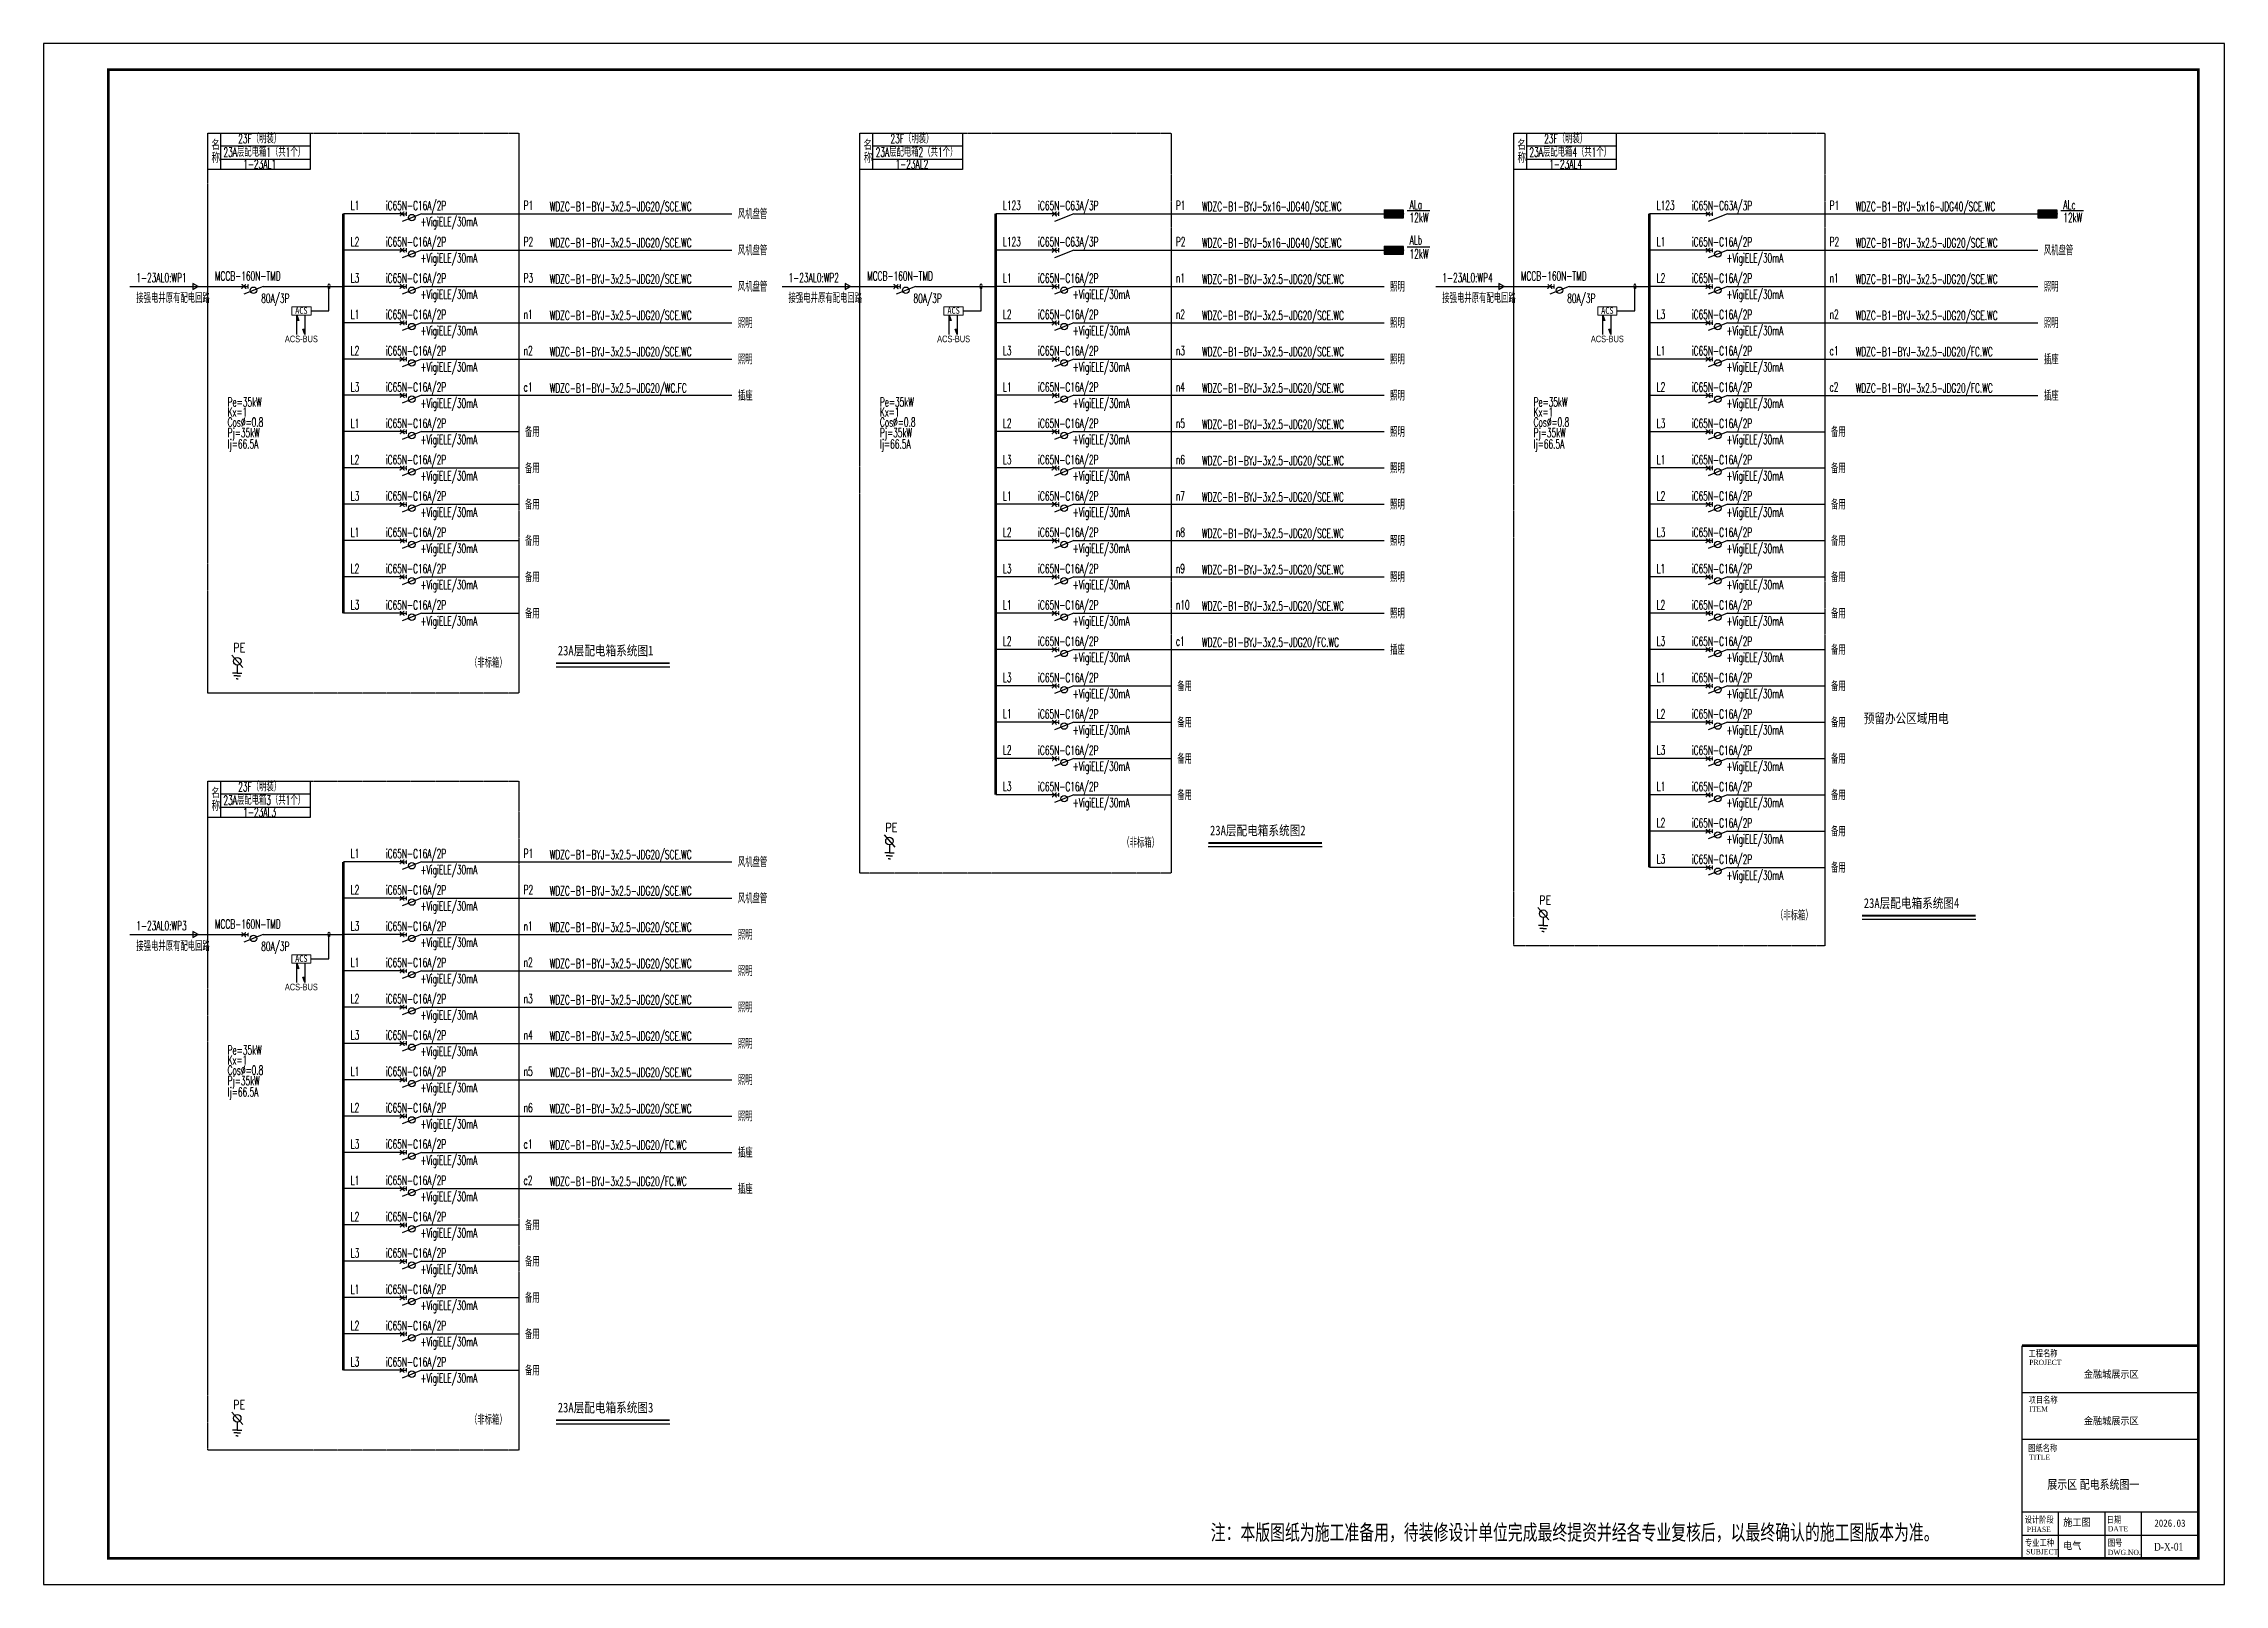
# Model space of a CAD drawing. Extents: x -284868 to 304789, y -137694 to 137894.
# Drawn here: x -284014 to -199914, y 19400 to 78800 of the extents above; entities that cross this region are included whole.
import ezdxf
from ezdxf.enums import TextEntityAlignment as Align

# ---------------------------------------------------------------- set-up
doc = ezdxf.new("R2010")
doc.units = 0
doc.linetypes.add('CENTER', pattern=[2, 1.25, -0.25, 0.25, -0.25])
doc.linetypes.add('HIDDEN', pattern=[0.375, 0.25, -0.125])
doc.layers.get('0').update_dxf_attribs({"linetype": 'CONTINUOUS'})
for name, color, linetype in [('0-电力文字', 61, 'CONTINUOUS'), ('0-电力表格', 153, 'CONTINUOUS'), ('D2', 51, 'CONTINUOUS'), ('DIM-系统', 3, 'CONTINUOUS'), ('E-系统.元件', 3, 'CONTINUOUS'), ('E-系统.干线', 1, 'CONTINUOUS'), ('E-系统.文字', 7, 'CONTINUOUS'), ('EQUIP', 241, 'CONTINUOUS'), ('EQUIP-箱柜', 3, 'CONTINUOUS'), ('PUB_TEXT', 7, 'CONTINUOUS'), ('PUB_TITLE', 4, 'CONTINUOUS'), ('TEL_TITLE', 7, 'CONTINUOUS'), ('WIRE-系统', 4, 'CONTINUOUS'), ('XT_TEXT', 7, 'CONTINUOUS'), ('XT_WIRE', 150, 'CONTINUOUS')]:
    doc.layers.add(name, color=color, linetype=linetype)
doc.styles.add('-黑体', font='', dxfattribs={"height": 1000})
doc.styles.add('_TEL_DIM', font='SIMPLEX', dxfattribs={"width": 0.8, "height": 3.5, "bigfont": 'HZTXT'})
doc.styles.add('_TEL_HZ', font='simplex.shx', dxfattribs={"width": 0.8, "height": 3.5, "bigfont": 'hztxt.shx'})
doc.styles.add('HZ', font='rs.shx', dxfattribs={"width": 0.8, "bigfont": 'hztxt.shx'})
doc.styles.add('STYLE1', font='', dxfattribs={"width": 0.8})
doc.styles.add('TITLE_En', font='Times New Roman.ttf', dxfattribs={"width": 0.8})
doc.styles.add('设备', font='XCSG.shx', dxfattribs={"width": 0.8, "height": 500, "bigfont": 'hztxt.shx'})
doc.styles.add('黑体', font='')
doc.styles.get('-黑体').set_extended_font_data('SimHei')
doc.styles.get('STYLE1').set_extended_font_data('SimSun')
doc.styles.get('黑体').set_extended_font_data('SimHei')

msp = doc.modelspace()

# ---------------------------------------------------------------- texts
at = {"layer": '0-电力文字', "style": '黑体', "width": 0.8}
for s, height, p in [('23A层配电箱系统图1', 375.53, (-264186, 55213)), ('预留办公区域用电', 375.5, (-213822, 52602, 0)), ('23A层配电箱系统图2', 375.53, (-239033, 48278, 0)), ('23A层配电箱系统图4', 375.53, (-213822, 45478, 0)), ('23A层配电箱系统图3', 375.53, (-264187, 26029))]:
    msp.add_text(s, height=height, dxfattribs=at).set_placement(p)
at = {"layer": 'PUB_TEXT', "color": 3, "style": 'TITLE_En', "width": 0.8}
msp.add_text('展示区 配电系统图一', height=350, dxfattribs=at).set_placement((-206740, 23080))
at = {"layer": 'PUB_TEXT', "color": 0, "style": '黑体', "width": 0.7}
msp.add_text('注：本版图纸为施工准备用，待装修设计单位完成最终提资并经各专业复核后，以最终确认的施工图版本为准。', height=600, dxfattribs=at).set_placement((-239006, 21106, 0))
at = {"layer": 'PUB_TEXT', "color": 3, "style": 'TITLE_En', "width": 0.8}
msp.add_text('D-X-01', height=300, dxfattribs=at).set_placement((-202065, 20851), align=Align.MIDDLE)
at = {"layer": 'XT_TEXT'}
for s, style, width, p in [('名', '_TEL_DIM', 0.7, (-277549, 74705)), ('名', '_TEL_DIM', 0.7, (-252395, 74704)), ('名', '_TEL_DIM', 0.7, (-227185, 74704)), ('称', '_TEL_DIM', 0.7, (-277539, 74208)), ('称', '_TEL_DIM', 0.7, (-252386, 74207)), ('称', '_TEL_DIM', 0.7, (-227175, 74207)), ('L1', '_TEL_HZ', 0.6, (-272174, 72389)), ('iC65N-C16A/2P', '_TEL_HZ', 0.6, (-270818, 72383, 0)), ('P1', '_TEL_HZ', 0.6, (-265504, 72389, 0)), ('WDZC-B1-BYJ-3x2.5-JDG20/SCE.WC', '_TEL_HZ', 0.6, (-264494, 72347, 0)), ('风机盘管', '_TEL_HZ', 0.6, (-257240, 72042, 0)), ('L123', '_TEL_HZ', 0.6, (-247020, 72388)), ('iC65N-C63A/3P', '_TEL_HZ', 0.6, (-245664, 72383, 0)), ('P1', '_TEL_HZ', 0.6, (-240350, 72388, 0)), ('WDZC-B1-BYJ-5x16-JDG40/SCE.WC', '_TEL_HZ', 0.6, (-239340, 72346, 0)), ('ALa', '_TEL_HZ', 0.6, (-231337, 72414, 0)), ('L123', '_TEL_HZ', 0.6, (-221809, 72388)), ('iC65N-C63A/3P', '_TEL_HZ', 0.6, (-220454, 72382, 0)), ('P1', '_TEL_HZ', 0.6, (-215139, 72388, 0)), ('WDZC-B1-BYJ-5x16-JDG40/SCE.WC', '_TEL_HZ', 0.6, (-214130, 72346, 0)), ('ALc', '_TEL_HZ', 0.6, (-206126, 72413, 0)), ('+VigiELE/30mA', '_TEL_HZ', 0.6, (-269481, 71763, 0)), ('12kW', '_TEL_HZ', 0.6, (-231337, 71921, 0)), ('12kW', '_TEL_HZ', 0.6, (-206126, 71921, 0)), ('L2', '_TEL_HZ', 0.6, (-272174, 70989)), ('iC65N-C16A/2P', '_TEL_HZ', 0.6, (-270818, 70983, 0)), ('+VigiELE/30mA', '_TEL_HZ', 0.6, (-269481, 70363, 0)), ('P2', '_TEL_HZ', 0.6, (-265504, 70989, 0)), ('WDZC-B1-BYJ-3x2.5-JDG20/SCE.WC', '_TEL_HZ', 0.6, (-264494, 70947, 0)), ('风机盘管', '_TEL_HZ', 0.6, (-257240, 70642, 0)), ('L123', '_TEL_HZ', 0.6, (-247020, 70988)), ('iC65N-C63A/3P', '_TEL_HZ', 0.6, (-245664, 70983, 0)), ('P2', '_TEL_HZ', 0.6, (-240350, 70988, 0)), ('WDZC-B1-BYJ-5x16-JDG40/SCE.WC', '_TEL_HZ', 0.6, (-239340, 70946, 0)), ('ALb', '_TEL_HZ', 0.6, (-231337, 71055, 0)), ('12kW', '_TEL_HZ', 0.6, (-231337, 70521, 0)), ('L1', '_TEL_HZ', 0.6, (-221809, 70988)), ('iC65N-C16A/2P', '_TEL_HZ', 0.6, (-220454, 70982, 0)), ('+VigiELE/30mA', '_TEL_HZ', 0.6, (-219117, 70362, 0)), ('P2', '_TEL_HZ', 0.6, (-215139, 70988, 0)), ('WDZC-B1-BYJ-3x2.5-JDG20/SCE.WC', '_TEL_HZ', 0.6, (-214130, 70946, 0)), ('风机盘管', '_TEL_HZ', 0.6, (-206876, 70642, 0)), ('1-23AL0:WP1', '_TEL_HZ', 0.6, (-280441, 69601, 2160)), ('MCCB-160N-TMD', '_TEL_HZ', 0.6, (-277410, 69667, 2160)), ('L3', '_TEL_HZ', 0.6, (-272174, 69589)), ('iC65N-C16A/2P', '_TEL_HZ', 0.6, (-270818, 69583, 0)), ('P3', '_TEL_HZ', 0.6, (-265504, 69589, 0)), ('WDZC-B1-BYJ-3x2.5-JDG20/SCE.WC', '_TEL_HZ', 0.6, (-264494, 69547, 0)), ('1-23AL0:WP2', '_TEL_HZ', 0.6, (-255288, 69601, 2160)), ('MCCB-160N-TMD', '_TEL_HZ', 0.6, (-252256, 69667, 2160)), ('L1', '_TEL_HZ', 0.6, (-247020, 69588)), ('iC65N-C16A/2P', '_TEL_HZ', 0.6, (-245664, 69583, 0)), ('n1', '_TEL_HZ', 0.6, (-240350, 69588, 0)), ('WDZC-B1-BYJ-3x2.5-JDG20/SCE.WC', '_TEL_HZ', 0.6, (-239340, 69546, 0)), ('1-23AL0:WP4', '_TEL_HZ', 0.6, (-230077, 69600, 2160)), ('MCCB-160N-TMD', '_TEL_HZ', 0.6, (-227046, 69667, 2160)), ('L2', '_TEL_HZ', 0.6, (-221809, 69588)), ('iC65N-C16A/2P', '_TEL_HZ', 0.6, (-220454, 69582, 0)), ('n1', '_TEL_HZ', 0.6, (-215139, 69588, 0)), ('WDZC-B1-BYJ-3x2.5-JDG20/SCE.WC', '_TEL_HZ', 0.6, (-214130, 69546, 0)), ('接强电井原有配电回路', '_TEL_HZ', 0.6, (-280441, 68806, 2160)), ('80A/3P', '_TEL_HZ', 0.6, (-275622, 68808, 2160)), ('+VigiELE/30mA', '_TEL_HZ', 0.6, (-269481, 68963, 0)), ('风机盘管', '_TEL_HZ', 0.6, (-257240, 69242, 0)), ('接强电井原有配电回路', '_TEL_HZ', 0.6, (-255288, 68806, 2160)), ('80A/3P', '_TEL_HZ', 0.6, (-250469, 68808, 2160)), ('+VigiELE/30mA', '_TEL_HZ', 0.6, (-244328, 68963, 0)), ('照明', '_TEL_HZ', 0.6, (-232087, 69242, 0)), ('接强电井原有配电回路', '_TEL_HZ', 0.6, (-230077, 68806, 2160)), ('80A/3P', '_TEL_HZ', 0.6, (-225258, 68807, 2160)), ('+VigiELE/30mA', '_TEL_HZ', 0.6, (-219117, 68962, 0)), ('照明', '_TEL_HZ', 0.6, (-206876, 69242, 0)), ('L1', '_TEL_HZ', 0.6, (-272174, 68189)), ('iC65N-C16A/2P', '_TEL_HZ', 0.6, (-270818, 68183, 0)), ('n1', '_TEL_HZ', 0.6, (-265504, 68189, 0)), ('WDZC-B1-BYJ-3x2.5-JDG20/SCE.WC', '_TEL_HZ', 0.6, (-264494, 68147, 0)), ('照明', '_TEL_HZ', 0.6, (-257240, 67842, 0)), ('L2', '_TEL_HZ', 0.6, (-247020, 68188)), ('iC65N-C16A/2P', '_TEL_HZ', 0.6, (-245664, 68183, 0)), ('n2', '_TEL_HZ', 0.6, (-240350, 68188, 0)), ('WDZC-B1-BYJ-3x2.5-JDG20/SCE.WC', '_TEL_HZ', 0.6, (-239340, 68146, 0)), ('照明', '_TEL_HZ', 0.6, (-232087, 67842, 0)), ('L3', '_TEL_HZ', 0.6, (-221809, 68188)), ('iC65N-C16A/2P', '_TEL_HZ', 0.6, (-220454, 68182, 0)), ('n2', '_TEL_HZ', 0.6, (-215139, 68188, 0)), ('WDZC-B1-BYJ-3x2.5-JDG20/SCE.WC', '_TEL_HZ', 0.6, (-214130, 68146, 0)), ('照明', '_TEL_HZ', 0.6, (-206876, 67842, 0)), ('+VigiELE/30mA', '_TEL_HZ', 0.6, (-269481, 67563, 0)), ('+VigiELE/30mA', '_TEL_HZ', 0.6, (-244328, 67563, 0)), ('+VigiELE/30mA', '_TEL_HZ', 0.6, (-219117, 67562, 0)), ('L2', '_TEL_HZ', 0.6, (-272174, 66789)), ('iC65N-C16A/2P', '_TEL_HZ', 0.6, (-270818, 66783, 0)), ('+VigiELE/30mA', '_TEL_HZ', 0.6, (-269481, 66163, 0)), ('n2', '_TEL_HZ', 0.6, (-265504, 66789, 0)), ('WDZC-B1-BYJ-3x2.5-JDG20/SCE.WC', '_TEL_HZ', 0.6, (-264494, 66747, 0)), ('照明', '_TEL_HZ', 0.6, (-257240, 66442, 0)), ('L3', '_TEL_HZ', 0.6, (-247020, 66788)), ('iC65N-C16A/2P', '_TEL_HZ', 0.6, (-245664, 66783, 0)), ('+VigiELE/30mA', '_TEL_HZ', 0.6, (-244328, 66163, 0)), ('n3', '_TEL_HZ', 0.6, (-240350, 66788, 0)), ('WDZC-B1-BYJ-3x2.5-JDG20/SCE.WC', '_TEL_HZ', 0.6, (-239340, 66746, 0)), ('照明', '_TEL_HZ', 0.6, (-232087, 66442, 0)), ('L1', '_TEL_HZ', 0.6, (-221809, 66788)), ('iC65N-C16A/2P', '_TEL_HZ', 0.6, (-220454, 66782, 0)), ('+VigiELE/30mA', '_TEL_HZ', 0.6, (-219117, 66162, 0)), ('c1', '_TEL_HZ', 0.6, (-215139, 66788, 0)), ('WDZC-B1-BYJ-3x2.5-JDG20/FC.WC', '_TEL_HZ', 0.6, (-214130, 66746, 0)), ('插座', '_TEL_HZ', 0.6, (-206876, 66441, 0)), ('L3', '_TEL_HZ', 0.6, (-272174, 65389)), ('iC65N-C16A/2P', '_TEL_HZ', 0.6, (-270818, 65383, 0)), ('c1', '_TEL_HZ', 0.6, (-265504, 65389, 0)), ('WDZC-B1-BYJ-3x2.5-JDG20/WC.FC', '_TEL_HZ', 0.6, (-264494, 65347, 0)), ('L1', '_TEL_HZ', 0.6, (-247020, 65388)), ('iC65N-C16A/2P', '_TEL_HZ', 0.6, (-245664, 65383, 0)), ('n4', '_TEL_HZ', 0.6, (-240350, 65388, 0)), ('WDZC-B1-BYJ-3x2.5-JDG20/SCE.WC', '_TEL_HZ', 0.6, (-239340, 65346, 0)), ('L2', '_TEL_HZ', 0.6, (-221809, 65388)), ('iC65N-C16A/2P', '_TEL_HZ', 0.6, (-220454, 65382, 0)), ('c2', '_TEL_HZ', 0.6, (-215139, 65388, 0)), ('WDZC-B1-BYJ-3x2.5-JDG20/FC.WC', '_TEL_HZ', 0.6, (-214130, 65346, 0)), ('Pe=35kW', '_TEL_HZ', 0.6, (-276920, 64808)), ('Kx=1', '_TEL_HZ', 0.6, (-276920, 64426)), ('+VigiELE/30mA', '_TEL_HZ', 0.6, (-269481, 64763, 0)), ('插座', '_TEL_HZ', 0.6, (-257240, 65042, 0)), ('Pe=35kW', '_TEL_HZ', 0.6, (-251766, 64808)), ('Kx=1', '_TEL_HZ', 0.6, (-251766, 64426)), ('+VigiELE/30mA', '_TEL_HZ', 0.6, (-244328, 64763, 0)), ('照明', '_TEL_HZ', 0.6, (-232087, 65042, 0)), ('Pe=35kW', '_TEL_HZ', 0.6, (-226556, 64808)), ('Kx=1', '_TEL_HZ', 0.6, (-226556, 64426)), ('+VigiELE/30mA', '_TEL_HZ', 0.6, (-219117, 64762, 0)), ('插座', '_TEL_HZ', 0.6, (-206876, 65041, 0)), ('Cos%%C=0.8', '_TEL_HZ', 0.6, (-276920, 64033)), ('Pj=35kW', '_TEL_HZ', 0.6, (-276920, 63626)), ('L1', '_TEL_HZ', 0.6, (-272174, 63989)), ('iC65N-C16A/2P', '_TEL_HZ', 0.6, (-270818, 63983, 0)), ('备用', '_TEL_HZ', 0.6, (-265450, 63642, 0)), ('Cos%%C=0.8', '_TEL_HZ', 0.6, (-251766, 64033)), ('Pj=35kW', '_TEL_HZ', 0.6, (-251766, 63626)), ('L2', '_TEL_HZ', 0.6, (-247020, 63988)), ('iC65N-C16A/2P', '_TEL_HZ', 0.6, (-245664, 63983, 0)), ('n5', '_TEL_HZ', 0.6, (-240350, 63988, 0)), ('WDZC-B1-BYJ-3x2.5-JDG20/SCE.WC', '_TEL_HZ', 0.6, (-239340, 63946, 0)), ('照明', '_TEL_HZ', 0.6, (-232087, 63642, 0)), ('Cos%%C=0.8', '_TEL_HZ', 0.6, (-226556, 64033)), ('Pj=35kW', '_TEL_HZ', 0.6, (-226556, 63625)), ('L3', '_TEL_HZ', 0.6, (-221809, 63988)), ('iC65N-C16A/2P', '_TEL_HZ', 0.6, (-220454, 63982, 0)), ('备用', '_TEL_HZ', 0.6, (-215085, 63642, 0)), ('Ij=66.5A', '_TEL_HZ', 0.6, (-276920, 63192)), ('+VigiELE/30mA', '_TEL_HZ', 0.6, (-269482, 63363, 0)), ('Ij=66.5A', '_TEL_HZ', 0.6, (-251766, 63192)), ('+VigiELE/30mA', '_TEL_HZ', 0.6, (-244328, 63363, 0)), ('Ij=66.5A', '_TEL_HZ', 0.6, (-226556, 63192)), ('+VigiELE/30mA', '_TEL_HZ', 0.6, (-219117, 63362, 0)), ('L2', '_TEL_HZ', 0.6, (-272174, 62589)), ('iC65N-C16A/2P', '_TEL_HZ', 0.6, (-270818, 62583, 0)), ('+VigiELE/30mA', '_TEL_HZ', 0.6, (-269482, 61963, 0)), ('备用', '_TEL_HZ', 0.6, (-265450, 62242, 0)), ('L3', '_TEL_HZ', 0.6, (-247020, 62588)), ('iC65N-C16A/2P', '_TEL_HZ', 0.6, (-245664, 62583, 0)), ('+VigiELE/30mA', '_TEL_HZ', 0.6, (-244328, 61963, 0)), ('n6', '_TEL_HZ', 0.6, (-240350, 62588, 0)), ('WDZC-B1-BYJ-3x2.5-JDG20/SCE.WC', '_TEL_HZ', 0.6, (-239340, 62546, 0)), ('照明', '_TEL_HZ', 0.6, (-232087, 62242, 0)), ('L1', '_TEL_HZ', 0.6, (-221809, 62588)), ('iC65N-C16A/2P', '_TEL_HZ', 0.6, (-220454, 62582, 0)), ('+VigiELE/30mA', '_TEL_HZ', 0.6, (-219117, 61962, 0)), ('备用', '_TEL_HZ', 0.6, (-215085, 62242, 0)), ('L3', '_TEL_HZ', 0.6, (-272174, 61189)), ('iC65N-C16A/2P', '_TEL_HZ', 0.6, (-270818, 61183, 0)), ('L1', '_TEL_HZ', 0.6, (-247020, 61188)), ('iC65N-C16A/2P', '_TEL_HZ', 0.6, (-245664, 61183, 0)), ('n7', '_TEL_HZ', 0.6, (-240350, 61188, 0)), ('WDZC-B1-BYJ-3x2.5-JDG20/SCE.WC', '_TEL_HZ', 0.6, (-239341, 61146, 0)), ('L2', '_TEL_HZ', 0.6, (-221809, 61188)), ('iC65N-C16A/2P', '_TEL_HZ', 0.6, (-220454, 61182, 0)), ('+VigiELE/30mA', '_TEL_HZ', 0.6, (-269482, 60563, 0)), ('备用', '_TEL_HZ', 0.6, (-265450, 60842, 0)), ('+VigiELE/30mA', '_TEL_HZ', 0.6, (-244328, 60563, 0)), ('照明', '_TEL_HZ', 0.6, (-232087, 60842, 0)), ('+VigiELE/30mA', '_TEL_HZ', 0.6, (-219117, 60562, 0)), ('备用', '_TEL_HZ', 0.6, (-215085, 60842, 0)), ('L1', '_TEL_HZ', 0.6, (-272174, 59789)), ('iC65N-C16A/2P', '_TEL_HZ', 0.6, (-270818, 59783, 0)), ('备用', '_TEL_HZ', 0.6, (-265450, 59442, 0)), ('L2', '_TEL_HZ', 0.6, (-247020, 59788)), ('iC65N-C16A/2P', '_TEL_HZ', 0.6, (-245664, 59783, 0)), ('n8', '_TEL_HZ', 0.6, (-240350, 59788, 0)), ('WDZC-B1-BYJ-3x2.5-JDG20/SCE.WC', '_TEL_HZ', 0.6, (-239341, 59746, 0)), ('照明', '_TEL_HZ', 0.6, (-232087, 59442, 0)), ('L3', '_TEL_HZ', 0.6, (-221809, 59788)), ('iC65N-C16A/2P', '_TEL_HZ', 0.6, (-220454, 59782, 0)), ('备用', '_TEL_HZ', 0.6, (-215085, 59442, 0)), ('+VigiELE/30mA', '_TEL_HZ', 0.6, (-269482, 59163, 0)), ('+VigiELE/30mA', '_TEL_HZ', 0.6, (-244328, 59163, 0)), ('+VigiELE/30mA', '_TEL_HZ', 0.6, (-219117, 59162, 0)), ('L2', '_TEL_HZ', 0.6, (-272174, 58389)), ('iC65N-C16A/2P', '_TEL_HZ', 0.6, (-270818, 58383, 0)), ('+VigiELE/30mA', '_TEL_HZ', 0.6, (-269482, 57763, 0)), ('备用', '_TEL_HZ', 0.6, (-265450, 58042, 0)), ('L3', '_TEL_HZ', 0.6, (-247020, 58388)), ('iC65N-C16A/2P', '_TEL_HZ', 0.6, (-245664, 58383, 0)), ('+VigiELE/30mA', '_TEL_HZ', 0.6, (-244328, 57763, 0)), ('n9', '_TEL_HZ', 0.6, (-240350, 58389, 0)), ('WDZC-B1-BYJ-3x2.5-JDG20/SCE.WC', '_TEL_HZ', 0.6, (-239341, 58347, 0)), ('照明', '_TEL_HZ', 0.6, (-232087, 58042, 0)), ('L1', '_TEL_HZ', 0.6, (-221810, 58388)), ('iC65N-C16A/2P', '_TEL_HZ', 0.6, (-220454, 58382, 0)), ('+VigiELE/30mA', '_TEL_HZ', 0.6, (-219117, 57762, 0)), ('备用', '_TEL_HZ', 0.6, (-215085, 58042, 0)), ('L3', '_TEL_HZ', 0.6, (-272174, 56989)), ('iC65N-C16A/2P', '_TEL_HZ', 0.6, (-270818, 56983, 0)), ('L1', '_TEL_HZ', 0.6, (-247020, 56988)), ('iC65N-C16A/2P', '_TEL_HZ', 0.6, (-245664, 56983, 0)), ('n10', '_TEL_HZ', 0.6, (-240350, 56989, 0)), ('WDZC-B1-BYJ-3x2.5-JDG20/SCE.WC', '_TEL_HZ', 0.6, (-239341, 56947, 0)), ('L2', '_TEL_HZ', 0.6, (-221810, 56988)), ('iC65N-C16A/2P', '_TEL_HZ', 0.6, (-220454, 56982, 0)), ('+VigiELE/30mA', '_TEL_HZ', 0.6, (-269482, 56363, 0)), ('备用', '_TEL_HZ', 0.6, (-265450, 56642, 0)), ('+VigiELE/30mA', '_TEL_HZ', 0.6, (-244328, 56363, 0)), ('照明', '_TEL_HZ', 0.6, (-232087, 56642, 0)), ('+VigiELE/30mA', '_TEL_HZ', 0.6, (-219117, 56362, 0)), ('备用', '_TEL_HZ', 0.6, (-215085, 56642, 0)), ('L2', '_TEL_HZ', 0.6, (-247020, 55588)), ('iC65N-C16A/2P', '_TEL_HZ', 0.6, (-245664, 55583, 0)), ('c1', '_TEL_HZ', 0.6, (-240350, 55589, 0)), ('WDZC-B1-BYJ-3x2.5-JDG20/FC.WC', '_TEL_HZ', 0.6, (-239341, 55547, 0)), ('插座', '_TEL_HZ', 0.6, (-232087, 55242, 0)), ('L3', '_TEL_HZ', 0.6, (-221810, 55588)), ('iC65N-C16A/2P', '_TEL_HZ', 0.6, (-220454, 55582, 0)), ('备用', '_TEL_HZ', 0.6, (-215085, 55242, 0)), ('（非标箱）', '_TEL_HZ', 0.6, (-267571, 54743, 0)), ('+VigiELE/30mA', '_TEL_HZ', 0.6, (-244328, 54963, 0)), ('+VigiELE/30mA', '_TEL_HZ', 0.6, (-219117, 54962, 0)), ('L3', '_TEL_HZ', 0.6, (-247020, 54188)), ('iC65N-C16A/2P', '_TEL_HZ', 0.6, (-245664, 54183, 0)), ('+VigiELE/30mA', '_TEL_HZ', 0.6, (-244328, 53563, 0)), ('备用', '_TEL_HZ', 0.6, (-240296, 53842, 0)), ('L1', '_TEL_HZ', 0.6, (-221810, 54188, 0)), ('iC65N-C16A/2P', '_TEL_HZ', 0.6, (-220454, 54182, 0)), ('+VigiELE/30mA', '_TEL_HZ', 0.6, (-219117, 53562, 0)), ('备用', '_TEL_HZ', 0.6, (-215085, 53842, 0)), ('L1', '_TEL_HZ', 0.6, (-247020, 52789, 0)), ('iC65N-C16A/2P', '_TEL_HZ', 0.6, (-245665, 52783, 0)), ('L2', '_TEL_HZ', 0.6, (-221809, 52788, 0)), ('iC65N-C16A/2P', '_TEL_HZ', 0.6, (-220454, 52782, 0)), ('+VigiELE/30mA', '_TEL_HZ', 0.6, (-244328, 52163, 0)), ('备用', '_TEL_HZ', 0.6, (-240296, 52442, 0)), ('+VigiELE/30mA', '_TEL_HZ', 0.6, (-219117, 52162, 0)), ('备用', '_TEL_HZ', 0.6, (-215085, 52442, 0)), ('L2', '_TEL_HZ', 0.6, (-247020, 51389, 0)), ('iC65N-C16A/2P', '_TEL_HZ', 0.6, (-245664, 51383, 0)), ('备用', '_TEL_HZ', 0.6, (-240296, 51042, 0)), ('L3', '_TEL_HZ', 0.6, (-221809, 51388, 0)), ('iC65N-C16A/2P', '_TEL_HZ', 0.6, (-220454, 51382, 0)), ('备用', '_TEL_HZ', 0.6, (-215086, 51042, 0)), ('+VigiELE/30mA', '_TEL_HZ', 0.6, (-244328, 50763, 0)), ('+VigiELE/30mA', '_TEL_HZ', 0.6, (-219117, 50762, 0)), ('名', '_TEL_DIM', 0.7, (-277549, 49720)), ('L3', '_TEL_HZ', 0.6, (-247020, 49989, 0)), ('iC65N-C16A/2P', '_TEL_HZ', 0.6, (-245664, 49983, 0)), ('+VigiELE/30mA', '_TEL_HZ', 0.6, (-244328, 49363, 0)), ('备用', '_TEL_HZ', 0.6, (-240296, 49642, 0)), ('L1', '_TEL_HZ', 0.6, (-221809, 49988, 0)), ('iC65N-C16A/2P', '_TEL_HZ', 0.6, (-220454, 49982, 0)), ('+VigiELE/30mA', '_TEL_HZ', 0.6, (-219117, 49362, 0)), ('备用', '_TEL_HZ', 0.6, (-215086, 49642, 0)), ('称', '_TEL_DIM', 0.7, (-277539, 49223)), ('L2', '_TEL_HZ', 0.6, (-221809, 48588, 0)), ('iC65N-C16A/2P', '_TEL_HZ', 0.6, (-220454, 48582, 0)), ('（非标箱）', '_TEL_HZ', 0.6, (-242417, 47808, 0)), ('+VigiELE/30mA', '_TEL_HZ', 0.6, (-219117, 47962, 0)), ('备用', '_TEL_HZ', 0.6, (-215086, 48242, 0)), ('L1', '_TEL_HZ', 0.6, (-272174, 47404)), ('iC65N-C16A/2P', '_TEL_HZ', 0.6, (-270818, 47398, 0)), ('+VigiELE/30mA', '_TEL_HZ', 0.6, (-269482, 46778, 0)), ('P1', '_TEL_HZ', 0.6, (-265504, 47404, 0)), ('WDZC-B1-BYJ-3x2.5-JDG20/SCE.WC', '_TEL_HZ', 0.6, (-264494, 47362, 0)), ('风机盘管', '_TEL_HZ', 0.6, (-257240, 47058, 0)), ('L3', '_TEL_HZ', 0.6, (-221809, 47188, 0)), ('iC65N-C16A/2P', '_TEL_HZ', 0.6, (-220454, 47182, 0)), ('备用', '_TEL_HZ', 0.6, (-215086, 46842, 0)), ('L2', '_TEL_HZ', 0.6, (-272174, 46004)), ('iC65N-C16A/2P', '_TEL_HZ', 0.6, (-270818, 45998, 0)), ('P2', '_TEL_HZ', 0.6, (-265504, 46004, 0)), ('WDZC-B1-BYJ-3x2.5-JDG20/SCE.WC', '_TEL_HZ', 0.6, (-264494, 45962, 0)), ('+VigiELE/30mA', '_TEL_HZ', 0.6, (-219117, 46562, 0)), ('+VigiELE/30mA', '_TEL_HZ', 0.6, (-269482, 45378, 0)), ('风机盘管', '_TEL_HZ', 0.6, (-257240, 45658, 0)), ('1-23AL0:WP3', '_TEL_HZ', 0.6, (-280441, 44616, 2160)), ('MCCB-160N-TMD', '_TEL_HZ', 0.6, (-277410, 44683, 2160)), ('L3', '_TEL_HZ', 0.6, (-272174, 44604)), ('iC65N-C16A/2P', '_TEL_HZ', 0.6, (-270818, 44598, 0)), ('n1', '_TEL_HZ', 0.6, (-265504, 44604, 0)), ('WDZC-B1-BYJ-3x2.5-JDG20/SCE.WC', '_TEL_HZ', 0.6, (-264494, 44562, 0)), ('照明', '_TEL_HZ', 0.6, (-257240, 44258, 0)), ('（非标箱）', '_TEL_HZ', 0.6, (-217207, 45008, 0)), ('接强电井原有配电回路', '_TEL_HZ', 0.6, (-280441, 43822, 2160)), ('80A/3P', '_TEL_HZ', 0.6, (-275622, 43823, 2160)), ('+VigiELE/30mA', '_TEL_HZ', 0.6, (-269482, 43978, 0)), ('L1', '_TEL_HZ', 0.6, (-272174, 43204)), ('iC65N-C16A/2P', '_TEL_HZ', 0.6, (-270818, 43198, 0)), ('+VigiELE/30mA', '_TEL_HZ', 0.6, (-269482, 42578, 0)), ('n2', '_TEL_HZ', 0.6, (-265504, 43204, 0)), ('WDZC-B1-BYJ-3x2.5-JDG20/SCE.WC', '_TEL_HZ', 0.6, (-264494, 43162, 0)), ('照明', '_TEL_HZ', 0.6, (-257240, 42858, 0)), ('L2', '_TEL_HZ', 0.6, (-272174, 41804)), ('iC65N-C16A/2P', '_TEL_HZ', 0.6, (-270818, 41798, 0)), ('n3', '_TEL_HZ', 0.6, (-265504, 41804, 0)), ('WDZC-B1-BYJ-3x2.5-JDG20/SCE.WC', '_TEL_HZ', 0.6, (-264494, 41762, 0)), ('+VigiELE/30mA', '_TEL_HZ', 0.6, (-269482, 41178, 0)), ('照明', '_TEL_HZ', 0.6, (-257240, 41458, 0)), ('L3', '_TEL_HZ', 0.6, (-272174, 40404)), ('iC65N-C16A/2P', '_TEL_HZ', 0.6, (-270818, 40398, 0)), ('n4', '_TEL_HZ', 0.6, (-265504, 40404, 0)), ('WDZC-B1-BYJ-3x2.5-JDG20/SCE.WC', '_TEL_HZ', 0.6, (-264494, 40362, 0)), ('照明', '_TEL_HZ', 0.6, (-257240, 40058, 0)), ('Pe=35kW', '_TEL_HZ', 0.6, (-276920, 39824)), ('Kx=1', '_TEL_HZ', 0.6, (-276920, 39442)), ('+VigiELE/30mA', '_TEL_HZ', 0.6, (-269482, 39778, 0)), ('Cos%%C=0.8', '_TEL_HZ', 0.6, (-276920, 39049)), ('Pj=35kW', '_TEL_HZ', 0.6, (-276920, 38641)), ('L1', '_TEL_HZ', 0.6, (-272174, 39004)), ('iC65N-C16A/2P', '_TEL_HZ', 0.6, (-270818, 38998, 0)), ('+VigiELE/30mA', '_TEL_HZ', 0.6, (-269482, 38378, 0)), ('n5', '_TEL_HZ', 0.6, (-265504, 39004, 0)), ('WDZC-B1-BYJ-3x2.5-JDG20/SCE.WC', '_TEL_HZ', 0.6, (-264494, 38962, 0)), ('照明', '_TEL_HZ', 0.6, (-257240, 38658, 0)), ('Ij=66.5A', '_TEL_HZ', 0.6, (-276920, 38208)), ('L2', '_TEL_HZ', 0.6, (-272174, 37604)), ('iC65N-C16A/2P', '_TEL_HZ', 0.6, (-270818, 37598, 0)), ('n6', '_TEL_HZ', 0.6, (-265504, 37604, 0)), ('WDZC-B1-BYJ-3x2.5-JDG20/SCE.WC', '_TEL_HZ', 0.6, (-264494, 37562, 0)), ('+VigiELE/30mA', '_TEL_HZ', 0.6, (-269482, 36978, 0)), ('照明', '_TEL_HZ', 0.6, (-257240, 37258, 0)), ('L3', '_TEL_HZ', 0.6, (-272174, 36204)), ('iC65N-C16A/2P', '_TEL_HZ', 0.6, (-270818, 36198, 0)), ('c1', '_TEL_HZ', 0.6, (-265504, 36204, 0)), ('WDZC-B1-BYJ-3x2.5-JDG20/FC.WC', '_TEL_HZ', 0.6, (-264494, 36162, 0)), ('插座', '_TEL_HZ', 0.6, (-257240, 35858, 0)), ('+VigiELE/30mA', '_TEL_HZ', 0.6, (-269482, 35578, 0)), ('L1', '_TEL_HZ', 0.6, (-272174, 34804)), ('iC65N-C16A/2P', '_TEL_HZ', 0.6, (-270818, 34798, 0)), ('+VigiELE/30mA', '_TEL_HZ', 0.6, (-269482, 34178, 0)), ('c2', '_TEL_HZ', 0.6, (-265504, 34804, 0)), ('WDZC-B1-BYJ-3x2.5-JDG20/FC.WC', '_TEL_HZ', 0.6, (-264494, 34762, 0)), ('插座', '_TEL_HZ', 0.6, (-257240, 34458, 0)), ('L2', '_TEL_HZ', 0.6, (-272174, 33404)), ('iC65N-C16A/2P', '_TEL_HZ', 0.6, (-270818, 33398, 0)), ('+VigiELE/30mA', '_TEL_HZ', 0.6, (-269482, 32778, 0)), ('备用', '_TEL_HZ', 0.6, (-265450, 33058, 0)), ('L3', '_TEL_HZ', 0.6, (-272174, 32004)), ('iC65N-C16A/2P', '_TEL_HZ', 0.6, (-270818, 31998, 0)), ('备用', '_TEL_HZ', 0.6, (-265450, 31658, 0)), ('+VigiELE/30mA', '_TEL_HZ', 0.6, (-269482, 31378, 0)), ('L1', '_TEL_HZ', 0.6, (-272174, 30604, 0)), ('iC65N-C16A/2P', '_TEL_HZ', 0.6, (-270818, 30598, 0)), ('+VigiELE/30mA', '_TEL_HZ', 0.6, (-269482, 29978)), ('备用', '_TEL_HZ', 0.6, (-265450, 30258, 0)), ('L2', '_TEL_HZ', 0.6, (-272174, 29204, 0)), ('iC65N-C16A/2P', '_TEL_HZ', 0.6, (-270818, 29198, 0)), ('+VigiELE/30mA', '_TEL_HZ', 0.6, (-269482, 28578)), ('备用', '_TEL_HZ', 0.6, (-265450, 28858, 0)), ('L3', '_TEL_HZ', 0.6, (-272174, 27804, 0)), ('iC65N-C16A/2P', '_TEL_HZ', 0.6, (-270818, 27798, 0)), ('备用', '_TEL_HZ', 0.6, (-265450, 27458, 0)), ('+VigiELE/30mA', '_TEL_HZ', 0.6, (-269482, 27178)), ('（非标箱）', '_TEL_HZ', 0.6, (-267571, 25559, 0))]:
    msp.add_text(s, height=350, dxfattribs=dict(at, style=style, width=width)).set_placement(p)
at = {"layer": 'XT_TEXT', "style": '_TEL_HZ', "width": 0.6}
for s, p in [('23F（明装）', (-275682, 74959)), ('23F（明装）', (-250528, 74959)), ('23F（明装）', (-225318, 74958)), ('23A层配电箱1（共1个）', (-275506, 74442)), ('1-23AL1', (-275682, 73980)), ('23A层配电箱2（共1个）', (-250353, 74442)), ('1-23AL2', (-250528, 73980)), ('23A层配电箱4（共1个）', (-225142, 74442)), ('1-23AL4', (-225318, 73980)), ('23A层配电箱3（共1个）', (-275507, 49457)), ('23F（明装）', (-275682, 49974)), ('1-23AL3', (-275682, 48996))]:
    msp.add_text(s, height=350, dxfattribs=at).set_placement(p, align=Align.CENTER)

# ---------------------------------------------------------------- blocks, each defined once
blk = doc.blocks.new('DDZ')
at = {"layer": 'DIM-系统', "color": 240}
for p, q in [((663, 1235), (1096, 745)), ((877, 523), (690, 523)), ((877, 408), (750, 408)), ((877, 292), (831, 292)), ((877, 840), (877, 523)), ((877, 523), (1063, 523)), ((877, 408), (1003, 408)), ((877, 292), (922, 292))]:
    blk.add_line(p, q, dxfattribs=at)
blk.add_circle((879, 990), 150, dxfattribs=at)
at = {"layer": 'DIM-系统', "style": 'HZ', "width": 0.8}
blk.add_text('PE', height=350, dxfattribs=at).set_placement((718, 1351))
blk = doc.blocks.new('KL')
at = {"layer": 'EQUIP', "linetype": 'HIDDEN'}
for p, q in [((-827, -80), (-667, 80)), ((-827, 80), (-667, -80)), ((-577, -80), (-577, 80))]:
    blk.add_line(p, q, dxfattribs=at)
at = {"layer": 'EQUIP', "linetype": 'Continuous'}
for p, q in [((-747, 0), (-577, 0)), ((0, 0), (-742, -300))]:
    blk.add_line(p, q, dxfattribs=at)
at = {"layer": 'EQUIP', "color": 2}
blk.add_circle((-371, -150), 125, dxfattribs=at)
blk = doc.blocks.new('电气火灾监控模块-01')
at = {"layer": 'E-系统.干线'}
h = blk.add_hatch(dxfattribs=at)
h.set_pattern_fill('ANSI31', color=256, scale=68.4, angle=180, style=0)
h.set_pattern_definition([(225, (718208.846, -260767.561), (4.836610383, -4.836610383), [])])
h.paths.add_polyline_path([(-1372, -1228), (-1372, -1456), (-1288, -1456)])
h = blk.add_hatch(dxfattribs=at)
h.set_pattern_fill('ANSI31', color=256, scale=68.4, angle=180, style=0)
h.set_pattern_definition([(225, (718913.611, -260767.561), (4.836610383, -4.836610383), [])])
h.paths.add_polyline_path([(-1031, -2059), (-1031, -1831), (-1115, -1831)])
at = {"layer": 'E-系统.元件', "lineweight": 0}
blk.add_lwpolyline([(-1593, -870), (-767, -870), (-767, -1228), (-1593, -1228)], close=True, dxfattribs=at)
at = {"layer": 'E-系统.元件', "lineweight": 0, "extrusion": (0, 0, -1)}
blk.add_ellipse((-1, 0), major_axis=(-1, 104), ratio=0.477231, dxfattribs=at)
at = {"layer": 'E-系统.干线'}
for points in [[(-767, -1050), (0, -1050), (0, -49)], [(-1372, -2059), (-1372, -1228), (-1288, -1456), (-1372, -1456)], [(-1031, -1228), (-1031, -2059), (-1115, -1831), (-1031, -1831)]]:
    blk.add_lwpolyline(points, dxfattribs=at)
at = {"layer": 'E-系统.文字', "lineweight": 0, "style": '-黑体', "width": 0.8}
blk.add_attdef('ACS', text='', height=284, dxfattribs=at).set_placement((-1180, -1033), align=Align.MIDDLE_CENTER)
at = {"layer": 'E-系统.文字', "color": 0, "lineweight": 0, "style": '设备', "width": 0.7}
blk.add_attdef('ACS-BUS', text='', height=284, dxfattribs=at).set_placement((-1180, -2249), align=Align.MIDDLE_CENTER)
blk = doc.blocks.new('K')
at = {"layer": 'EQUIP', "linetype": 'HIDDEN'}
for p, q in [((-827, -80), (-667, 80)), ((-827, 80), (-667, -80)), ((-577, -80), (-577, 80))]:
    blk.add_line(p, q, dxfattribs=at)
at = {"layer": 'EQUIP', "linetype": 'Continuous'}
for p, q in [((-747, 0), (-577, 0)), ((0, 0), (-742, -300))]:
    blk.add_line(p, q, dxfattribs=at)
blk = doc.blocks.new('*X428')
at = {"color": 0}
for p, q in [((-250, 33), (-83, 200)), ((-250, 68), (-118, 200)), ((-250, 104), (-154, 200)), ((-250, 139), (-189, 200)), ((-250, 174), (-224, 200)), ((-247, 0), (-47, 200)), ((-212, 0), (-12, 200)), ((-177, 0), (23, 200)), ((-141, 0), (59, 200)), ((-106, 0), (94, 200)), ((-71, 0), (129, 200)), ((-35, 0), (165, 200)), ((0, 0), (200, 200)), ((35, 0), (235, 200)), ((71, 0), (250, 179)), ((106, 0), (250, 144)), ((141, 0), (250, 109)), ((177, 0), (250, 73)), ((212, 0), (250, 38)), ((247, 0), (250, 3))]:
    blk.add_line(p, q, dxfattribs=at)
blk = doc.blocks.new('$equip$00002943')
for p, q in [((-0.75, 0.6), (-0.75, 0)), ((0.75, 0.6), (-0.75, 0.6)), ((-0.75, 0), (0.75, 0)), ((0.75, 0), (0.75, 0.6))]:
    blk.add_line(p, q)
for points, const_width in [([(-0.75, 0.3), (0.75, 0.3)], 0.6), ([(-0.75, 0.6), (-0.75, 0), (0.75, 0), (0.75, 0.6), (-0.75, 0.6), (-0.75, 0)], 0.04)]:
    blk.add_lwpolyline(points, dxfattribs=dict(const_width=const_width))
for p in [(-0.75, 0.3), (0, 0.6), (0, 0), (0.75, 0.3)]:
    blk.add_point(p)
at = {"xscale": 0.0030000000006112, "yscale": 0.0030000000006112, "zscale": 0.0030000000006112}
blk.add_blockref('*X428', (0, 0), dxfattribs=at)
at = {"color": 7, "style": '_TEL_DIM', "flags": 1}
for tag in ['A', 'REMARK']:
    blk.add_attdef(tag, text='', height=0.00002, dxfattribs=at).set_placement((0, 0), align=Align.MIDDLE_CENTER)
blk = doc.blocks.new('TQ')
at = {"layer": 'PUB_TITLE', "color": 0}
for p, q in [((-275, 8250), (6525, 8250)), ((-275, 6450), (6525, 6450)), ((-275, 4650), (6525, 4650)), ((-275, 1850), (6525, 1850)), ((-275, 950), (6525, 950))]:
    blk.add_line(p, q, dxfattribs=at)
at = {"layer": 'PUB_TITLE', "color": 0, "ltscale": 20}
for p, q in [((1125, 50), (1125, 1850)), ((2925, 50), (2925, 1850)), ((4325, 50), (4325, 1850))]:
    blk.add_line(p, q, dxfattribs=at)
at = {"layer": 'PUB_TITLE', "ltscale": 20, "const_width": 100}
blk.add_lwpolyline([(-275, 50), (6525, 50), (6525, 8250), (-275, 8250)], dxfattribs=at)
at = {"layer": 'PUB_TITLE', "color": 6, "ltscale": 20, "const_width": 50}
blk.add_lwpolyline([(-275, 50), (-275, 8250)], dxfattribs=at)
at = {"layer": 'PUB_TEXT', "color": 3, "style": 'STYLE1', "width": 0.9}
for s, p in [('金融城展示区', (3163, 7162)), ('金融城展示区', (3163, 5362)), ('2026.03', (5425, 1409))]:
    blk.add_text(s, height=280, dxfattribs=at).set_placement(p, align=Align.MIDDLE)
for s, p in [('施工图', (1308, 1304)), ('电气', (1308, 404))]:
    blk.add_text(s, height=280, dxfattribs=at).set_placement(p)
at = {"layer": 'PUB_TITLE', "color": 0, "style": 'TITLE_En', "width": 0.8}
for s, height, p in [('工程名称', 250, (-29, 7960)), ('PROJECT', 200, (1, 7608)), ('项目名称', 250, (-26, 6165)), ('ITEM', 200, (4, 5813)), ('图纸名称', 250, (-41, 4307)), ('TITLE', 200, (-10, 3957)), ('日期', 250, (2989, 1545)), ('PHASE', 200, (-97, 1170)), ('DATE', 200, (3029, 1190)), ('SUBJECT', 200, (-121, 308)), ('DWG.NO.', 200, (3032, 283))]:
    blk.add_text(s, height=height, dxfattribs=at).set_placement(p, align=Align.MIDDLE_LEFT)
for s, p in [('设计阶段', (-178, 1423)), ('专业工种', (-167, 527))]:
    blk.add_text(s, height=250, dxfattribs=at).set_placement(p)
blk.add_text('图号', height=250, dxfattribs=at).set_placement((3312, 654), align=Align.MIDDLE_CENTER)

# ---------------------------------------------------------------- linework, layer by layer
at = {"layer": '0-电力文字', "const_width": 70}
for points in [[(-264252, 54916), (-259868, 54916)], [(-264252, 25731), (-259868, 25731)]]:
    msp.add_lwpolyline(points, dxfattribs=at)
at = {"layer": '0-电力文字'}
for points in [[(-264252, 54776), (-259868, 54776)], [(-264252, 25591), (-259868, 25591)]]:
    msp.add_lwpolyline(points, dxfattribs=at)
at = {"layer": '0-电力文字', "const_width": 70, "elevation": 0}
for points in [[(-239099, 47981), (-234714, 47981)], [(-213888, 45181), (-209504, 45181)]]:
    msp.add_lwpolyline(points, dxfattribs=at)
at = {"layer": '0-电力文字', "elevation": 0}
for points in [[(-239099, 47841), (-234714, 47841)], [(-213888, 45041), (-209504, 45041)]]:
    msp.add_lwpolyline(points, dxfattribs=at)
at = {"layer": '0-电力表格', "linetype": 'CENTER', "ltscale": 0.1}
for points in [[(-277685, 75351), (-265685, 75351), (-265685, 53758), (-277685, 53758)], [(-252532, 75350), (-240532, 75350), (-240532, 46823), (-252532, 46823)], [(-227321, 75350), (-215321, 75350), (-215321, 44022), (-227321, 44022)], [(-277685, 50366), (-265685, 50366), (-265685, 24573), (-277685, 24573)]]:
    msp.add_lwpolyline(points, close=True, dxfattribs=at)
at = {"layer": 'D2', "elevation": 0}
for points in [[(-278049, 69440), (-278254, 69558), (-278254, 69322)], [(-252896, 69440), (-253100, 69558), (-253100, 69322)], [(-227685, 69439), (-227890, 69558), (-227890, 69321)], [(-278049, 44455), (-278254, 44574), (-278254, 44337)]]:
    msp.add_lwpolyline(points, close=True, dxfattribs=at)
at = {"layer": 'TEL_TITLE'}
msp.add_lwpolyline([(-284014, 19400), (-199914, 19400), (-199914, 78800), (-284014, 78800)], close=True, dxfattribs=at)
at = {"layer": 'TEL_TITLE', "const_width": 100}
msp.add_lwpolyline([(-281514, 20400), (-200914, 20400), (-200914, 77800), (-281514, 77800)], close=True, dxfattribs=at)
at = {"layer": 'XT_TEXT'}
for p, q in [((-230559, 72355), (-231428, 72355)), ((-205349, 72354), (-206217, 72354)), ((-230560, 70955), (-231428, 70955))]:
    msp.add_line(p, q, dxfattribs=at)
for points in [[(-277685, 75351), (-273731, 75351), (-273731, 73945), (-277685, 73945)], [(-252532, 75350), (-248577, 75350), (-248577, 73945), (-252532, 73945)], [(-227321, 75350), (-223366, 75350), (-223366, 73944), (-227321, 73944)], [(-277685, 50366), (-273731, 50366), (-273731, 48960), (-277685, 48960)]]:
    msp.add_lwpolyline(points, close=True, dxfattribs=at)
for points in [[(-277186, 73945), (-277186, 75351)], [(-277186, 74861), (-273731, 74861)], [(-252032, 73945), (-252032, 75350)], [(-252032, 74861), (-248577, 74861)], [(-226821, 73944), (-226821, 75350)], [(-226821, 74861), (-223366, 74861)], [(-277186, 74349), (-273731, 74349)], [(-252032, 74349), (-248577, 74349)], [(-226821, 74349), (-223366, 74349)], [(-277186, 48960), (-277186, 50366)], [(-277186, 49877), (-273731, 49877)], [(-277186, 49365), (-273731, 49365)]]:
    msp.add_lwpolyline(points, dxfattribs=at)
at = {"layer": 'XT_WIRE'}
for p, q in [((-270190, 72241, 0), (-272452, 72241, 0)), ((-269443, 72241, 0), (-257476, 72241, 0)), ((-245036, 72241, 0), (-247298, 72241, 0)), ((-244289, 72241, 0), (-232322, 72241, 0)), ((-219826, 72240, 0), (-222087, 72240, 0)), ((-219078, 72240, 0), (-207111, 72240, 0)), ((-270190, 70841, 0), (-272452, 70841, 0)), ((-269443, 70841, 0), (-257476, 70841, 0)), ((-245036, 70841, 0), (-247298, 70841, 0)), ((-244289, 70841, 0), (-232322, 70841, 0)), ((-219826, 70840, 0), (-222087, 70840, 0)), ((-219078, 70840, 0), (-207111, 70840, 0)), ((-280691, 69440, 0), (-276295, 69440, 0)), ((-275548, 69441, 0), (-272452, 69441, 0)), ((-270190, 69441, 0), (-272452, 69441, 0)), ((-269443, 69441, 0), (-257476, 69441, 0)), ((-255537, 69440, 0), (-251142, 69440, 0)), ((-250395, 69441, 0), (-247298, 69441, 0)), ((-245036, 69441, 0), (-247298, 69441, 0)), ((-244289, 69441, 0), (-232322, 69441, 0)), ((-230327, 69440, 0), (-225931, 69440, 0)), ((-225184, 69440, 0), (-222087, 69440, 0)), ((-219826, 69440, 0), (-222087, 69440, 0)), ((-219078, 69440, 0), (-207111, 69440, 0)), ((-270190, 68041, 0), (-272452, 68041, 0)), ((-269443, 68041, 0), (-257476, 68041, 0)), ((-245036, 68041, 0), (-247298, 68041, 0)), ((-244289, 68041, 0), (-232322, 68041, 0)), ((-219826, 68040, 0), (-222087, 68040, 0)), ((-219079, 68040, 0), (-207111, 68040, 0)), ((-270190, 66641, 0), (-272452, 66641, 0)), ((-269443, 66641, 0), (-257476, 66641, 0)), ((-245036, 66641, 0), (-247298, 66641, 0)), ((-244289, 66641, 0), (-232322, 66641, 0)), ((-219826, 66640, 0), (-222087, 66640, 0)), ((-219079, 66640, 0), (-207111, 66640, 0)), ((-270190, 65241, 0), (-272452, 65241, 0)), ((-269443, 65241, 0), (-257476, 65241, 0)), ((-245036, 65241, 0), (-247298, 65241, 0)), ((-244289, 65241, 0), (-232322, 65241, 0)), ((-219826, 65240, 0), (-222087, 65240, 0)), ((-219079, 65240, 0), (-207111, 65240, 0)), ((-270190, 63841, 0), (-272452, 63841, 0)), ((-269443, 63841, 0), (-265685, 63841)), ((-245036, 63841, 0), (-247298, 63841, 0)), ((-244289, 63841, 0), (-232322, 63841, 0)), ((-219826, 63840, 0), (-222087, 63840, 0)), ((-219079, 63840, 0), (-215321, 63840)), ((-270190, 62441, 0), (-272452, 62441, 0)), ((-269443, 62441, 0), (-265685, 62441)), ((-245036, 62441, 0), (-247298, 62441, 0)), ((-244289, 62441, 0), (-232322, 62441, 0)), ((-219826, 62440, 0), (-222088, 62440, 0)), ((-219079, 62440, 0), (-215321, 62440)), ((-270190, 61041, 0), (-272452, 61041, 0)), ((-269443, 61041, 0), (-265685, 61041)), ((-245036, 61041, 0), (-247298, 61041, 0)), ((-244289, 61041, 0), (-232322, 61041, 0)), ((-219826, 61040, 0), (-222088, 61040, 0)), ((-219079, 61040, 0), (-215321, 61040)), ((-270190, 59641, 0), (-272452, 59641, 0)), ((-269443, 59641, 0), (-265685, 59641)), ((-245036, 59641, 0), (-247298, 59641, 0)), ((-244289, 59641, 0), (-232322, 59641)), ((-219826, 59640, 0), (-222088, 59640, 0)), ((-219079, 59640, 0), (-215321, 59640, 0)), ((-270190, 58241, 0), (-272452, 58241, 0)), ((-269443, 58241, 0), (-265685, 58241)), ((-245036, 58241, 0), (-247298, 58241, 0)), ((-244289, 58241, 0), (-232322, 58241)), ((-219826, 58240, 0), (-222088, 58240, 0)), ((-219079, 58240, 0), (-215321, 58240, 0)), ((-270190, 56841, 0), (-272452, 56841, 0)), ((-269443, 56841, 0), (-265685, 56841)), ((-245037, 56841, 0), (-247298, 56841, 0)), ((-244289, 56841, 0), (-232322, 56841)), ((-219826, 56840, 0), (-222088, 56840, 0)), ((-219079, 56840, 0), (-215321, 56840, 0)), ((-245036, 55441, 0), (-247298, 55441, 0)), ((-244289, 55441, 0), (-232322, 55441, 0)), ((-219826, 55441, 0), (-222088, 55441, 0)), ((-219079, 55441, 0), (-215321, 55440, 0)), ((-245037, 54041, 0), (-247298, 54041, 0)), ((-244289, 54041, 0), (-240532, 54041, 0)), ((-219826, 54041, 0), (-222088, 54041, 0)), ((-219079, 54041, 0), (-215321, 54040, 0)), ((-245037, 52641, 0), (-247298, 52641, 0)), ((-244289, 52641, 0), (-240532, 52641, 0)), ((-219826, 52641, 0), (-222088, 52641, 0)), ((-219079, 52641, 0), (-215321, 52640, 0)), ((-245037, 51241, 0), (-247298, 51241, 0)), ((-244289, 51241, 0), (-240532, 51241, 0)), ((-219826, 51241, 0), (-222088, 51241, 0)), ((-219079, 51241, 0), (-215321, 51240, 0)), ((-245037, 49841, 0), (-247298, 49841, 0)), ((-244289, 49841, 0), (-240532, 49841, 0)), ((-219826, 49841, 0), (-222088, 49841, 0)), ((-219079, 49841, 0), (-215321, 49840, 0)), ((-219826, 48441, 0), (-222088, 48441, 0)), ((-219079, 48441, 0), (-215321, 48440, 0)), ((-270190, 47256, 0), (-272452, 47256, 0)), ((-269443, 47256, 0), (-257476, 47256, 0)), ((-219826, 47041, 0), (-222088, 47041, 0)), ((-219079, 47041, 0), (-215321, 47040, 0)), ((-270190, 45856, 0), (-272452, 45856, 0)), ((-269443, 45856, 0), (-257476, 45856, 0)), ((-280691, 44456, 0), (-276295, 44456, 0)), ((-275548, 44456, 0), (-272452, 44456, 0)), ((-270190, 44456, 0), (-272452, 44456, 0)), ((-269443, 44456, 0), (-257476, 44456, 0)), ((-270190, 43056, 0), (-272452, 43056, 0)), ((-269443, 43056, 0), (-257476, 43056, 0)), ((-270190, 41656, 0), (-272452, 41656, 0)), ((-269443, 41656, 0), (-257476, 41656, 0)), ((-270190, 40256, 0), (-272452, 40256, 0)), ((-269443, 40256, 0), (-257476, 40256, 0)), ((-270190, 38856, 0), (-272452, 38856, 0)), ((-269443, 38856, 0), (-257476, 38856)), ((-270190, 37456, 0), (-272452, 37456, 0)), ((-269443, 37456, 0), (-257476, 37456)), ((-270190, 36056, 0), (-272452, 36056, 0)), ((-269443, 36056, 0), (-257476, 36056)), ((-270190, 34656, 0), (-272452, 34656, 0)), ((-269443, 34656, 0), (-257476, 34656)), ((-270190, 33256, 0), (-272452, 33256, 0)), ((-269443, 33256, 0), (-265685, 33256)), ((-270190, 31856, 0), (-272452, 31856, 0)), ((-269443, 31856, 0), (-265685, 31856)), ((-270190, 30456), (-272452, 30456)), ((-269443, 30456), (-265685, 30456)), ((-270190, 29056), (-272452, 29056)), ((-269443, 29056), (-265685, 29056, 0)), ((-270190, 27656), (-272452, 27656)), ((-269443, 27656), (-265685, 27656, 0))]:
    msp.add_line(p, q, dxfattribs=at)
at = {"layer": 'XT_WIRE', "const_width": 100, "elevation": 0}
for points in [[(-272452, 72241), (-272452, 56841)], [(-247298, 72241), (-247298, 49841)], [(-222087, 72240), (-222088, 47041)], [(-272452, 47256), (-272452, 27656)]]:
    msp.add_lwpolyline(points, dxfattribs=at)

# ---------------------------------------------------------------- block references
at = {"layer": 'DIM-系统', "xscale": 0.9752438110299408, "yscale": 0.9752438110299408, "zscale": 0.9752438110299408}
for p in [(-277405, 54025, 0), (-252252, 47090, 0), (-227041, 44289, 0), (-277406, 24840, 0)]:
    msp.add_blockref('DDZ', p, dxfattribs=at)
at = {"layer": 'E-系统.元件', "color": 0, "xscale": 0.9, "yscale": 0.9, "zscale": 0.9}
for p in [(-273012, 69441, 0), (-247859, 69441, 0), (-222648, 69440, 0), (-273013, 44456, 0)]:
    msp.add_blockref('电气火灾监控模块-01', p, dxfattribs=at).add_auto_attribs({'ACS-BUS': 'ACS-BUS', 'ACS': 'ACS'})
at = {"layer": 'EQUIP'}
for p in [(-244289, 72241, 0), (-219078, 72240, 0), (-244289, 70841, 0)]:
    msp.add_blockref('K', p, dxfattribs=at)
at = {"layer": 'EQUIP-箱柜', "xscale": 500, "yscale": 500, "zscale": 500}
for p in [(-231947, 72085, 0), (-206736, 72085, 0), (-231947, 70685, 0)]:
    msp.add_blockref('$equip$00002943', p, dxfattribs=at)
at = {"layer": 'PUB_TITLE', "color": 7}
msp.add_blockref('TQ', (-207439, 20350), dxfattribs=at)
at = {"layer": 'WIRE-系统'}
for p in [(-269443, 72241, 0), (-269443, 70841, 0), (-219079, 70840, 0), (-275548, 69441, 0), (-269443, 69441, 0), (-250395, 69441, 0), (-244289, 69441, 0), (-225184, 69440, 0), (-219079, 69440, 0), (-269443, 68041, 0), (-244289, 68041, 0), (-219079, 68040, 0), (-269443, 66641, 0), (-244289, 66641, 0), (-219079, 66640, 0), (-269443, 65241, 0), (-244289, 65241, 0), (-219079, 65240, 0), (-269443, 63841, 0), (-244289, 63841, 0), (-219079, 63840, 0), (-269443, 62441, 0), (-244289, 62441, 0), (-219079, 62440, 0), (-269443, 61041, 0), (-244289, 61041, 0), (-219079, 61040, 0), (-269443, 59641, 0), (-244289, 59641, 0), (-219079, 59640, 0), (-269443, 58241, 0), (-244289, 58241, 0), (-219079, 58240, 0), (-269443, 56841, 0), (-244289, 56841, 0), (-219079, 56840, 0), (-244289, 55441, 0), (-219079, 55440, 0), (-244289, 54041, 0), (-219079, 54041, 0), (-244289, 52641, 0), (-219079, 52641, 0), (-244289, 51241, 0), (-219079, 51241, 0), (-244289, 49841, 0), (-219079, 49841, 0), (-219079, 48441, 0), (-269443, 47256, 0), (-219079, 47041, 0), (-269443, 45856, 0), (-275548, 44456, 0), (-269443, 44456, 0), (-269443, 43056, 0), (-269443, 41656, 0), (-269443, 40256, 0), (-269443, 38856, 0), (-269443, 37456, 0), (-269443, 36056, 0), (-269443, 34656, 0), (-269443, 33256, 0), (-269443, 31856, 0), (-269443, 30456), (-269443, 29056), (-269443, 27656)]:
    msp.add_blockref('KL', p, dxfattribs=at)

msp.set_redraw_order([(e.dxf.handle, doc.entitydb.next_handle()) for e in msp.query("TEXT MTEXT ATTDEF DIMENSION ARC_DIMENSION")])  # texts and dimensions are drawn at this point

doc.saveas('drawing.dxf')
